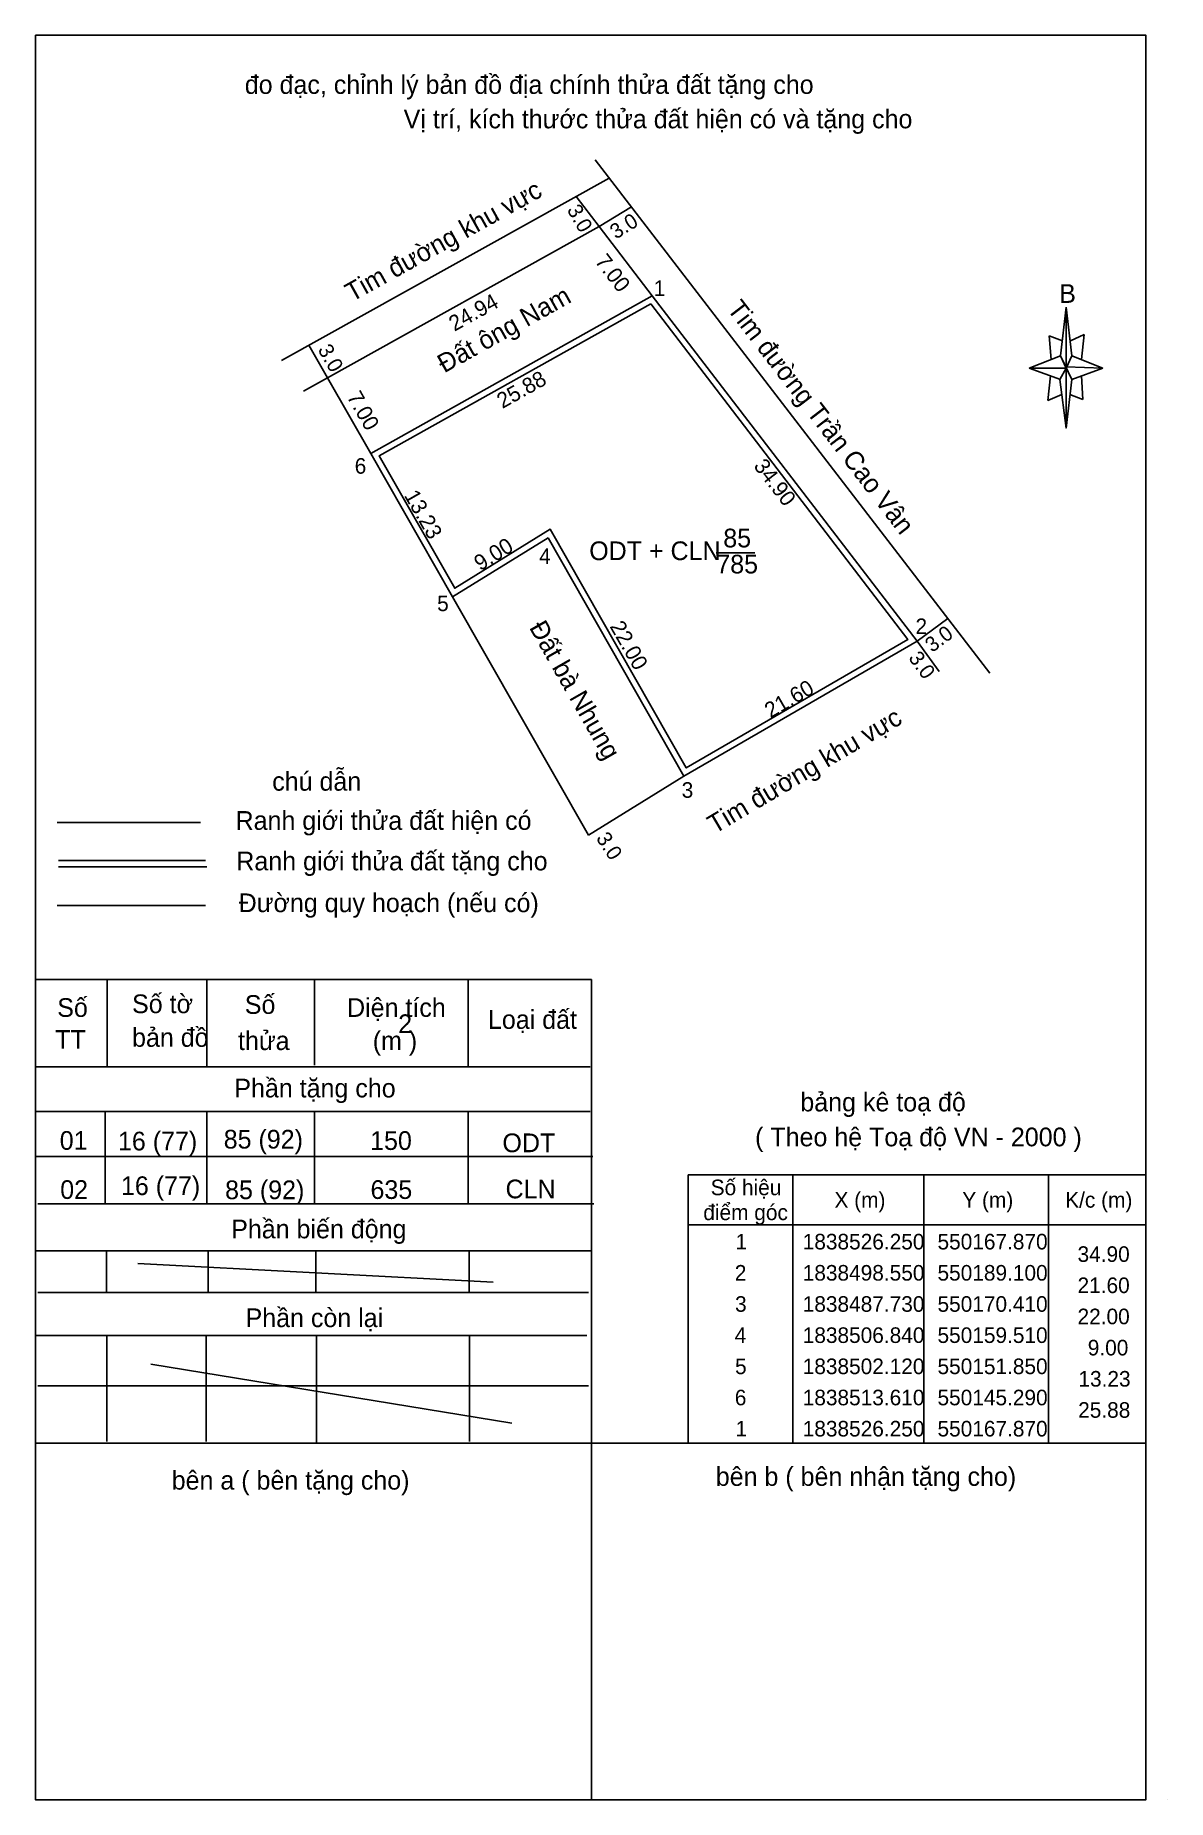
# Model space of a CAD drawing. Extents: x 549674 to 550876, y 1838420 to 1838681.
# Drawn here: x 550222.2 to 550313, y 1838426.4 to 1838567.9 of the extents above; entities that cross this region are included whole.
import ezdxf

# ---------------------------------------------------------------- set-up
doc = ezdxf.new("R2010")
doc.units = 0
for name, color, linetype in [('Level 1', 7, 'Continuous'), ('Level 10', 7, 'Continuous'), ('Level 5', 7, 'Continuous'), ('Level 63', 7, 'Continuous')]:
    doc.layers.add(name, color=color, linetype=linetype)

msp = doc.modelspace()

# ---------------------------------------------------------------- texts
at = {"layer": 'Level 1'}
msp.add_text('2', height=1.5, dxfattribs=at).set_placement((550251.25, 1838487.9))
at = {"layer": 'Level 10'}
for s, height, rotation, p in [('Tim đường khu vực', 1.5, 29.0787, (550247.54, 1838546.51)), ('3.0', 1.2, 299.7212, (550264.75, 1838553.93)), ('3.0', 1.2, 31.7441, (550268.71, 1838551.53)), ('7.00', 1.25, 307.3939, (550266.98, 1838549.78)), ('24.94', 1.25, 29.0725, (550255.76, 1838544.14)), ('Tim đường Trần Cao Vân', 1.5, 307.5565, (550277.57, 1838545.95)), ('3.0', 1.2, 299.7212, (550244.77, 1838542.72)), ('25.88', 1.25, 29.2396, (550259.61, 1838537.95)), ('7.00', 1.25, 299.7144, (550247.1, 1838538.93)), ('34.90', 1.25, 307.4675, (550279.7, 1838533.36)), ('13.23', 1.25, 299.7234, (550251.69, 1838531.02)), ('9.00', 1.25, 31.6409, (550257.83, 1838524.93)), ('Đất bà Nhung', 1.5, 299.6997, (550261.72, 1838520.43)), ('22.00', 1.25, 299.6997, (550268.18, 1838520.52)), ('3.0', 1.2, 36.5344, (550294.07, 1838518.38)), ('3.0', 1.2, 305.9151, (550292.12, 1838517.98)), ('21.60', 1.25, 30.0674, (550281.1, 1838513.12)), ('Tim đường khu vực', 1.5, 30.5478, (550276.63, 1838503.84)), ('3.0', 1.2, 302.8958, (550267.08, 1838503.53))]:
    msp.add_text(s, height=height, rotation=rotation, dxfattribs=at).set_placement(p)
for s, p in [('85', (550277.32, 1838526.85)), ('ODT + CLN', (550266.57, 1838525.83)), ('785', (550276.76, 1838524.76))]:
    msp.add_text(s, height=1.5, dxfattribs=at).set_placement(p)
at = {"layer": 'Level 5'}
for s, p in [('đo đạc, chỉnh lý bản đồ địa chính thửa đất tặng cho', (550238.95, 1838563.22)), ('Vị trí, kích thước thửa đất hiện có và tặng cho', (550251.69, 1838560.46)), ('B', (550304.26, 1838546.46)), ('chú dẫn', (550241.15, 1838507.34)), ('Ranh giới thửa đất hiện có ', (550238.21, 1838504.2)), ('Ranh giới thửa đất tặng cho', (550238.27, 1838500.95)), ('Đường quy hoạch (nếu có)', (550238.46, 1838497.6)), ('Số tờ', (550229.91, 1838489.5)), ('Số', (550238.95, 1838489.44)), ('Số', (550223.91, 1838489.2)), ('Diện tích', (550247.15, 1838489.2)), ('Loại đất', (550258.45, 1838488.24)), ('bản đồ', (550229.91, 1838486.8)), ('TT', (550223.75, 1838486.64)), ('thửa', (550238.41, 1838486.54)), ('(m )', (550249.21, 1838486.54)), ('Phần tặng cho', (550238.11, 1838482.74)), ('bảng kê toạ độ', (550283.5, 1838481.62)), ('01', (550224.11, 1838478.54)), ('16 (77)', (550228.78, 1838478.49)), ('85 (92)', (550237.26, 1838478.64)), ('150', (550249, 1838478.53)), ('ODT', (550259.61, 1838478.35)), ('( Theo hệ Toạ độ VN - 2000 )', (550279.87, 1838478.82)), ('02', (550224.15, 1838474.6)), ('16 (77)', (550229.02, 1838474.91)), ('85 (92)', (550237.37, 1838474.58)), ('635', (550249.03, 1838474.6)), ('CLN', (550259.86, 1838474.65)), ('Phần biến động', (550237.86, 1838471.44)), ('Phần còn lại', (550239.01, 1838464.32)), ('bên b ( bên nhận tặng cho)', (550276.72, 1838451.59)), ('bên a ( bên tặng cho)', (550233.09, 1838451.29))]:
    msp.add_text(s, height=1.5, dxfattribs=at).set_placement(p)
at = {"layer": 'Level 63'}
for s, p in [(' 1', (550271.28, 1838547.02)), (' 6', (550247.3, 1838532.76)), (' 4', (550262.09, 1838525.53)), (' 5', (550253.91, 1838521.74)), (' 2', (550292.27, 1838519.9)), (' 3', (550273.52, 1838506.77)), ('Số hiệu', (550276.31, 1838474.9)), ('điểm góc', (550275.72, 1838472.9)), ('X (m)', (550286.24, 1838473.9)), ('Y (m)', (550296.49, 1838473.9)), ('K/c (m)', (550304.74, 1838473.9)), (' 1', (550277.84, 1838470.55)), ('1838526.250', (550283.69, 1838470.55)), ('550167.870', (550294.5, 1838470.55)), ('34.90', (550305.73, 1838469.55)), (' 2', (550277.78, 1838468.05)), ('1838498.550', (550283.69, 1838468.05)), ('550189.100', (550294.5, 1838468.05)), ('21.60', (550305.73, 1838467.05)), (' 3', (550277.8, 1838465.55)), ('1838487.730', (550283.69, 1838465.55)), ('550170.410', (550294.5, 1838465.55)), ('22.00', (550305.73, 1838464.55)), (' 4', (550277.77, 1838463.05)), ('1838506.840', (550283.69, 1838463.05)), ('550159.510', (550294.5, 1838463.05)), ('9.00', (550306.55, 1838462.05)), (' 5', (550277.8, 1838460.55)), ('1838502.120', (550283.69, 1838460.55)), ('550151.850', (550294.5, 1838460.55)), ('13.23', (550305.8, 1838459.55)), (' 6', (550277.78, 1838458.05)), ('1838513.610', (550283.69, 1838458.05)), ('550145.290', (550294.5, 1838458.05)), ('25.88', (550305.78, 1838457.05)), (' 1', (550277.84, 1838455.55)), ('1838526.250', (550283.69, 1838455.55)), ('550167.870', (550294.5, 1838455.55))]:
    msp.add_text(s, height=1.25, dxfattribs=at).set_placement(p)
msp.add_text('Đất ông Nam', height=1.5, rotation=29.2396, dxfattribs=at).set_placement((550254.94, 1838540.8))

# ---------------------------------------------------------------- linework, layer by layer
at = {"layer": 'Level 1'}
for p, q in [((550222.25, 1838485.2), (550266.65, 1838485.2)), ((550222.25, 1838481.6), (550266.65, 1838481.6)), ((550222.25, 1838478), (550266.85, 1838478)), ((550222.35, 1838474.2), (550266.95, 1838474.2)), ((550222.15, 1838470.44), (550266.75, 1838470.44)), ((550222.35, 1838467.1), (550266.51, 1838467.1)), ((550222.23, 1838463.66), (550266.38, 1838463.66)), ((550222.35, 1838459.6), (550266.5, 1838459.6))]:
    msp.add_line(p, q, dxfattribs=at)
for points in [[(550222.16, 1838567.92), (550311.21, 1838567.92), (550311.21, 1838426.42), (550222.16, 1838426.42)], [(550271.5, 1838546.38), (550292.13, 1838519.47), (550274.35, 1838509.17), (550263.45, 1838528.3), (550255.79, 1838523.58), (550249.72, 1838534.19)]]:
    msp.add_lwpolyline(points, close=True, dxfattribs=at)
at = {"layer": 'Level 10'}
for p, q in [((550267.06, 1838557.92), (550298.7, 1838516.77)), ((550268.18, 1838556.46), (550241.89, 1838541.84)), ((550267.38, 1838552.58), (550265.53, 1838554.98)), ((550267.38, 1838552.58), (550269.95, 1838554.17)), ((550267.38, 1838552.58), (550245.58, 1838540.46)), ((550267.38, 1838552.58), (550271.63, 1838547.02)), ((550271.63, 1838547.02), (550249.05, 1838534.38)), ((550271.63, 1838547.02), (550292.86, 1838519.32)), ((550245.58, 1838540.46), (550244.09, 1838543.07)), ((550245.58, 1838540.46), (550243.65, 1838539.38)), ((550245.58, 1838540.46), (550249.05, 1838534.38)), ((550249.05, 1838534.38), (550255.61, 1838522.89)), ((550255.61, 1838522.89), (550263.27, 1838527.61)), ((550263.27, 1838527.61), (550274.17, 1838508.5)), ((550276.75, 1838526.41), (550279.85, 1838526.41)), ((550255.61, 1838522.89), (550266.51, 1838503.78)), ((550292.86, 1838519.32), (550295.33, 1838521.15)), ((550274.17, 1838508.5), (550292.86, 1838519.33)), ((550292.86, 1838519.32), (550294.62, 1838516.89)), ((550266.51, 1838503.78), (550274.17, 1838508.5))]:
    msp.add_line(p, q, dxfattribs=at)
at = {"layer": 'Level 5'}
for p, q in [((550304.36, 1838542.22), (550304.81, 1838546.12)), ((550304.51, 1838543.42), (550303.46, 1838543.82)), ((550303.46, 1838543.82), (550303.61, 1838541.92)), ((550305.16, 1838543.42), (550306.26, 1838543.92)), ((550306.26, 1838543.92), (550306.06, 1838541.92)), ((550304.36, 1838542.22), (550301.86, 1838541.22)), ((550301.86, 1838541.22), (550304.36, 1838542.22)), ((550304.81, 1838541.22), (550304.36, 1838542.22)), ((550304.36, 1838542.22), (550305.26, 1838540.32)), ((550305.26, 1838542.22), (550307.76, 1838541.22)), ((550304.36, 1838540.32), (550301.86, 1838541.22)), ((550304.81, 1838541.22), (550301.86, 1838541.22)), ((550307.76, 1838541.22), (550304.81, 1838541.32)), ((550304.81, 1838541.32), (550304.81, 1838541.22)), ((550304.81, 1838541.22), (550305.26, 1838540.32)), ((550305.26, 1838540.32), (550307.76, 1838541.22)), ((550305.26, 1838540.32), (550307.76, 1838541.22)), ((550303.56, 1838540.62), (550303.36, 1838538.62)), ((550305.26, 1838540.32), (550304.81, 1838536.42)), ((550306.06, 1838540.62), (550306.16, 1838538.72)), ((550303.36, 1838538.62), (550304.46, 1838539.12)), ((550306.16, 1838538.72), (550305.11, 1838539.12)), ((550223.9, 1838504.8), (550235.4, 1838504.8)), ((550224, 1838501.74), (550235.8, 1838501.74)), ((550224, 1838501.24), (550235.9, 1838501.24)), ((550223.9, 1838498.14), (550235.8, 1838498.14)), ((550222.25, 1838492.2), (550266.76, 1838492.2)), ((550227.91, 1838492.2), (550227.91, 1838485.2)), ((550235.91, 1838492.2), (550235.91, 1838485.2)), ((550244.55, 1838492.2), (550244.55, 1838485.34)), ((550256.85, 1838492.2), (550256.85, 1838485.2)), ((550266.76, 1838492.2), (550266.76, 1838426.42)), ((550227.75, 1838481.6), (550227.75, 1838474.2)), ((550235.91, 1838481.6), (550235.91, 1838474.2)), ((550244.55, 1838481.6), (550244.55, 1838474.2)), ((550256.85, 1838481.6), (550256.85, 1838474.2)), ((550227.85, 1838470.44), (550227.85, 1838467.1)), ((550236.01, 1838470.44), (550236.01, 1838467.1)), ((550244.65, 1838470.44), (550244.65, 1838467.1)), ((550256.95, 1838470.44), (550256.95, 1838467.1)), ((550227.88, 1838463.66), (550227.88, 1838455.14)), ((550235.86, 1838463.66), (550235.86, 1838455.14)), ((550244.7, 1838463.66), (550244.7, 1838455.02)), ((550256.98, 1838463.66), (550256.98, 1838455.14)), ((550222.16, 1838455.02), (550311.21, 1838455.02)), ((550312.96, 1838426.46), (550312.96, 1838426.46))]:
    msp.add_line(p, q, dxfattribs=at)
for points in [[(550304.81, 1838546.12), (550305.26, 1838542.22), (550304.81, 1838541.22)], [(550304.81, 1838541.22), (550304.81, 1838536.42), (550304.31, 1838540.32)]]:
    msp.add_lwpolyline(points, close=True, dxfattribs=at)
at = {"layer": 'Level 63'}
for p, q in [((550282.91, 1838476.52), (550282.91, 1838455.02)), ((550293.41, 1838476.52), (550293.41, 1838455.02)), ((550303.41, 1838476.52), (550303.41, 1838455.02)), ((550274.51, 1838472.52), (550311.21, 1838472.52)), ((550230.38, 1838469.42), (550258.87, 1838467.92)), ((550231.42, 1838461.34), (550260.36, 1838456.61))]:
    msp.add_line(p, q, dxfattribs=at)
msp.add_lwpolyline([(550274.51, 1838476.52), (550311.21, 1838476.52), (550311.21, 1838455.02), (550274.51, 1838455.02)], close=True, dxfattribs=at)

msp.set_redraw_order([(e.dxf.handle, doc.entitydb.next_handle()) for e in msp.query("TEXT MTEXT ATTDEF DIMENSION ARC_DIMENSION")])  # texts and dimensions are drawn at this point

doc.saveas('drawing.dxf')
